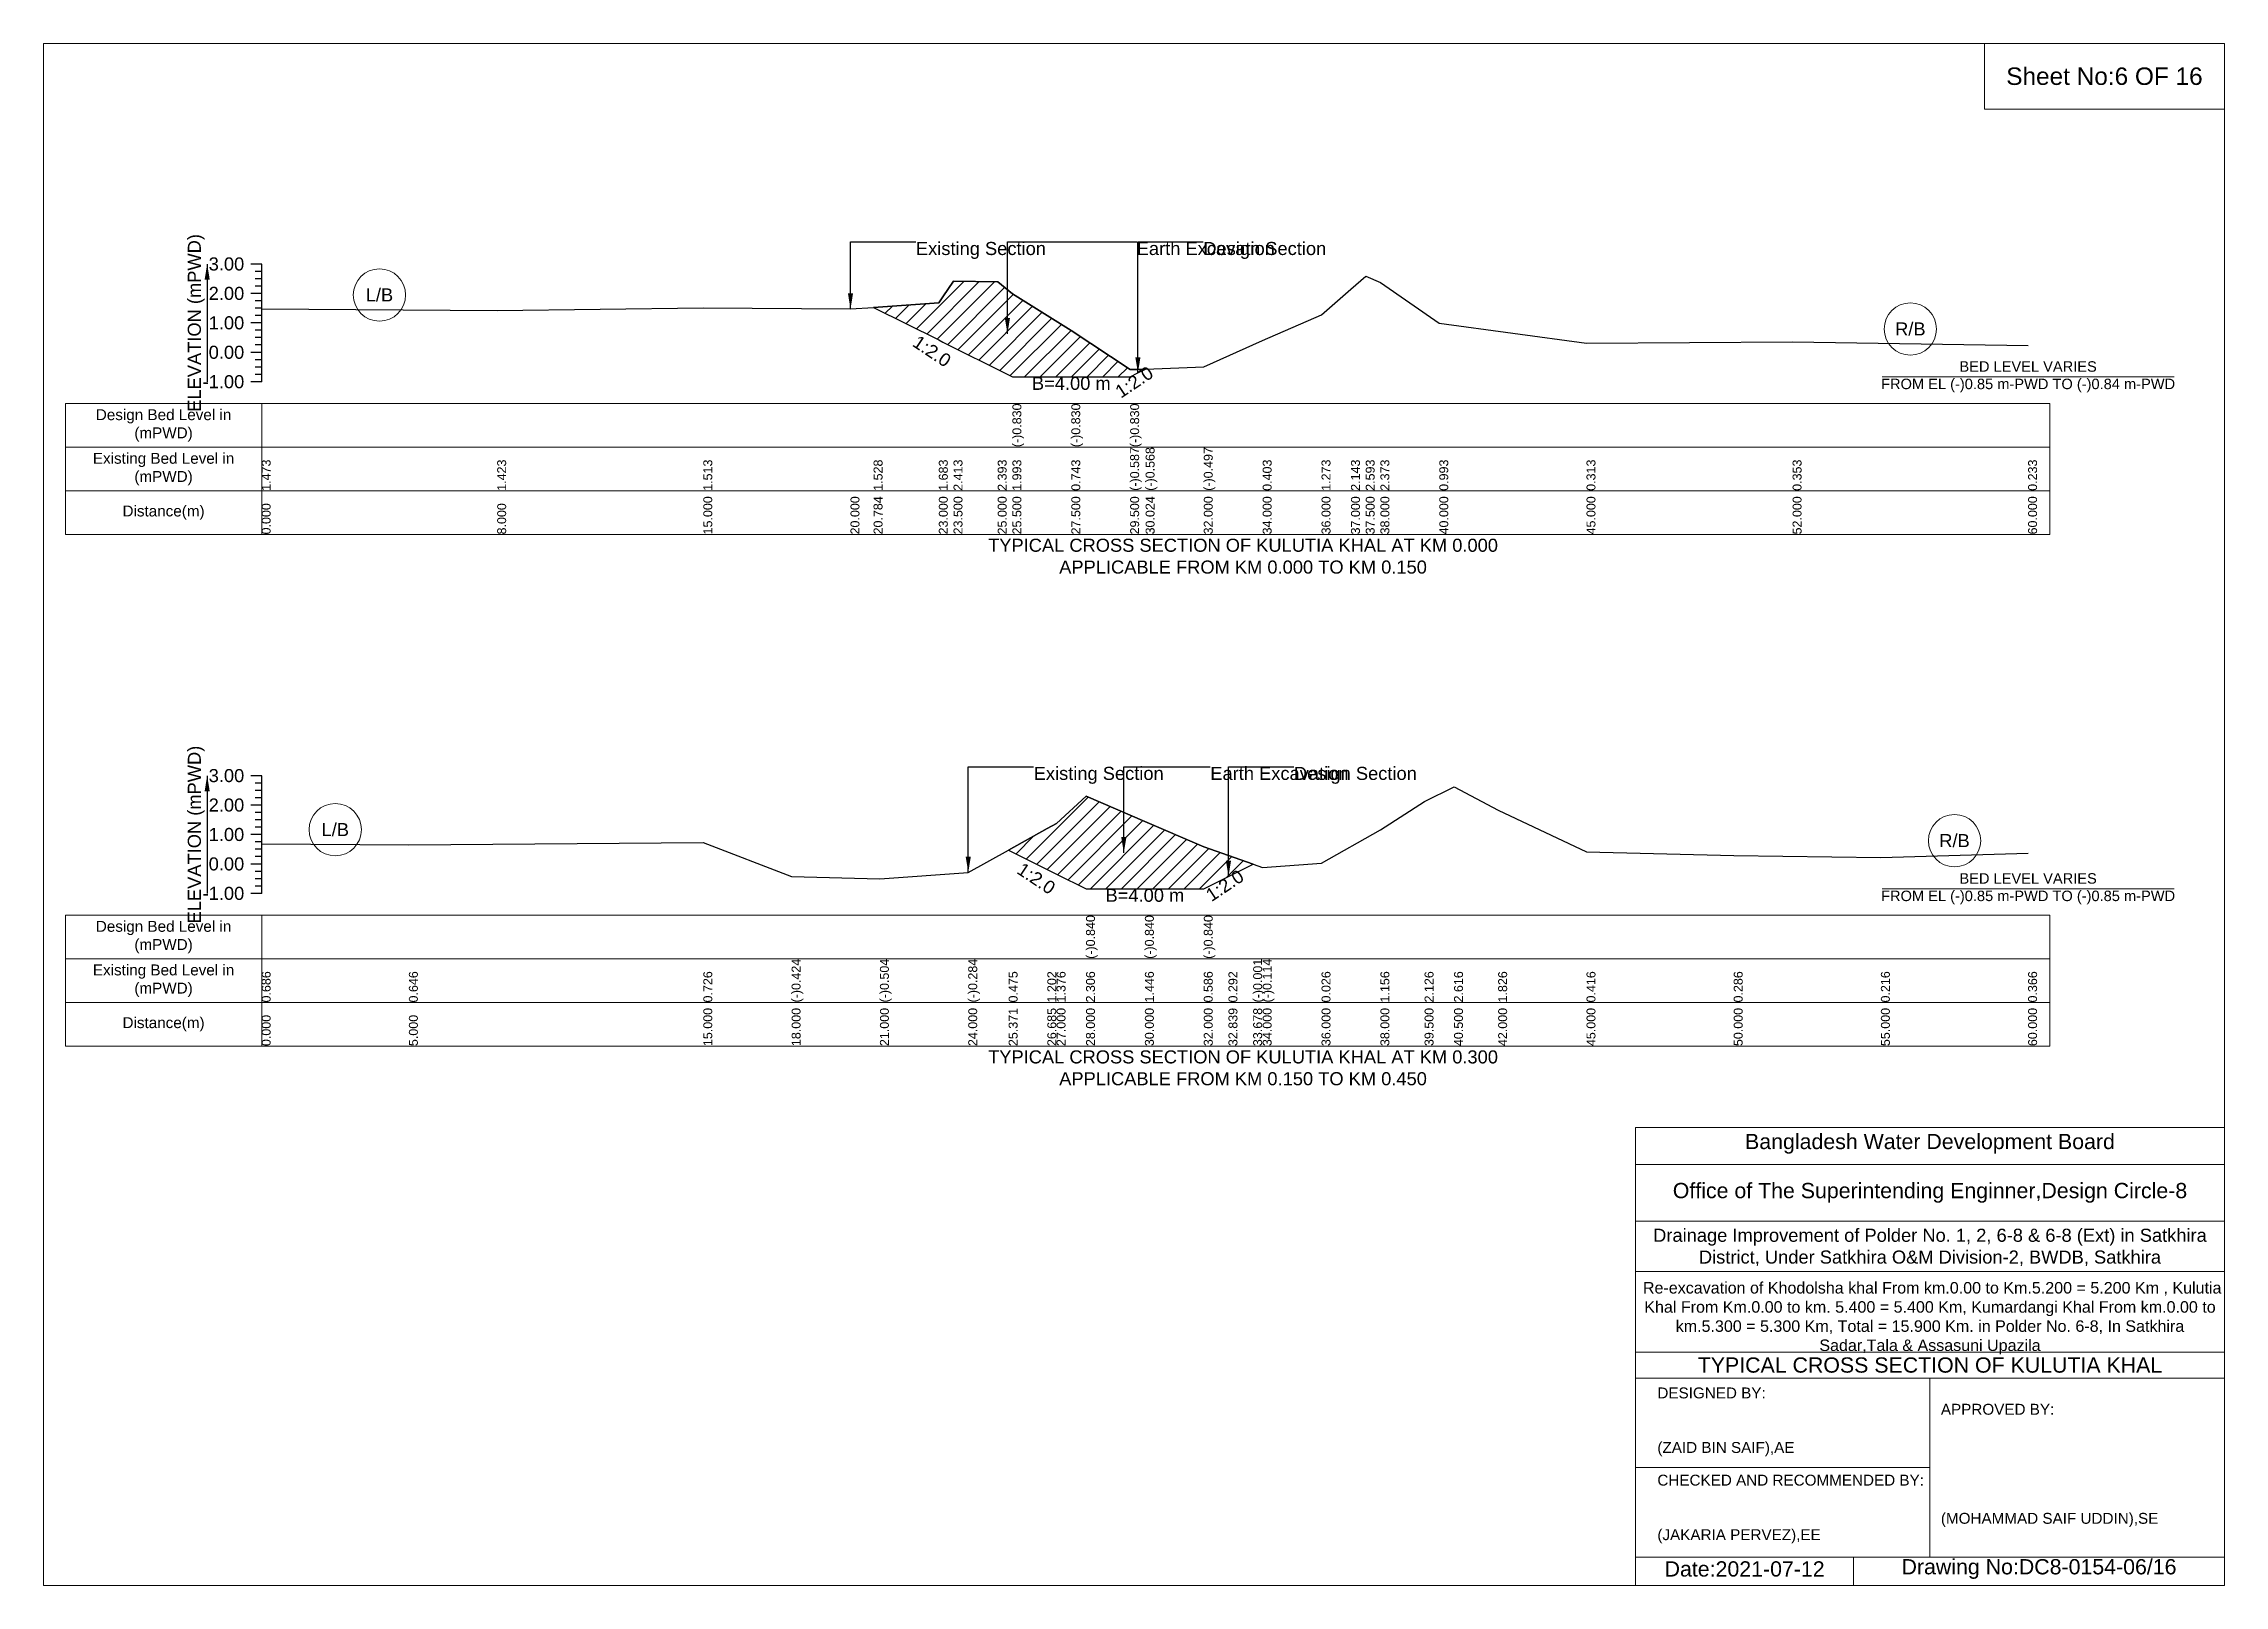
# Model space of a CAD drawing. Header units: inches. Extents: x 91000 to 568000, y -5656 to 0.
# Drawn here: x 300000 to 308000, y -5656 to 0 of the extents above; entities that cross this region are included whole.
import ezdxf

# ---------------------------------------------------------------- set-up
doc = ezdxf.new("R2010")
doc.units = ezdxf.units.IN
doc.header["$LTSCALE"] = 7
doc.header["$MEASUREMENT"] = 0
for name, color, linetype, lineweight in [('Cross section Data Border', 7, 'Continuous', 9), ('Cross Section Labels', 7, 'Continuous', 9), ('Existing_Bed_Level for Xsection', 7, 'Continuous', 25)]:
    doc.layers.add(name, color=color, linetype=linetype, lineweight=lineweight)
doc.styles.get("Standard").update_dxf_attribs({"font": 'arial.ttf'})
doc.dimstyles.get("Standard").update_dxf_attribs({"dimtxt": 0.18, "dimasz": 0.18, "dimexe": 0.18, "dimexo": 0.0625, "dimgap": 0.09, "dimtad": 0, "dimtih": 1, "dimtoh": 1, "dimdec": 4, "dimzin": 0, "dimdsep": 46, "dimtxsty": 'Standard', "dimcen": 0.09, "dimadec": 0, "dimazin": 0, "dimtfac": 1, "dimtdec": 4, "dimtofl": 0, "dimtmove": 0, "dimatfit": 3, "dimfxl": 1, "dimtolj": 1, "dimtzin": 0, "dimarcsym": 0})

msp = doc.modelspace()

# ---------------------------------------------------------------- texts
at = {"layer": 'Cross section Data Border', "char_height": 40, "width": 640, "attachment_point": 5}
for s, insert in [('Design Bed Level in (mPWD)', (300440, -1400.6)), ('Existing Bed Level in (mPWD)', (300440, -1560.6)), ('Distance(m)', (300440, -1720.6)), ('Design Bed Level in (mPWD)', (300440, -3277.6)), ('Existing Bed Level in (mPWD)', (300440, -3437.6)), ('Distance(m)', (300440, -3597.6))]:
    msp.add_mtext(s, dxfattribs=dict(at, insert=insert))
at = {"layer": 'Cross Section Labels'}
for s, insert, char_height, attachment_point in [('Sheet No:6 OF 16', (307560, -120), 64, 5), ('Existing Section', (303200, -727.6), 48, 1), ('Earth Excavation', (304010, -727.6), 48, 1), ('Design Section', (304254.3, -727.6), 48, 1), ('L/B', (301232, -922.2), 48, 5), ('R/B', (306848, -1047), 48, 5), ('BED LEVEL VARIES ^JFROM EL (-)0.85 m-PWD TO (-)0.84 m-PWD', (307280, -1222.2), 38.4, 5), ('B=4.00 m', (303770, -1222.2), 48, 2), ('TYPICAL CROSS SECTION OF KULUTIA KHAL AT KM 0.000^JAPPLICABLE FROM KM 0.000 TO KM 0.150', (304400, -1880.6), 48, 5), ('Existing Section', (303632, -2653.2), 48, 1), ('Earth Excavation', (304280, -2653.2), 48, 1), ('Design Section', (304586.6, -2653.2), 48, 1), ('L/B', (301070, -2883.6), 48, 5), ('R/B', (307010, -2924.1), 48, 5), ('B=4.00 m', (304040, -3100.3), 48, 2), ('BED LEVEL VARIES ^JFROM EL (-)0.85 m-PWD TO (-)0.85 m-PWD', (307280, -3100.3), 38.4, 5), ('TYPICAL CROSS SECTION OF KULUTIA KHAL AT KM 0.300^JAPPLICABLE FROM KM 0.150 TO KM 0.450', (304400, -3757.6), 48, 5), ('Bangladesh Water Development Board', (306920, -4036), 56, 5), ('Office of The Superintending Enginner,Design Circle-8', (306920, -4216), 56, 5)]:
    msp.add_mtext(s, dxfattribs=dict(at, insert=insert, char_height=char_height, attachment_point=attachment_point))
at = {"layer": 'Cross Section Labels', "char_height": 48, "attachment_point": 2}
for insert, rotation in [((303272.3, -1108.4), 326.30993), ((303987.3, -1221.6), 33.69007), ((303655, -3042.8), 326.30993), ((304319.6, -3068.5), 33.69007)]:
    msp.add_mtext('1:2.0', dxfattribs=dict(at, insert=insert, rotation=rotation))
at = {"layer": 'Cross Section Labels'}
for s, insert, char_height, width, attachment_point in [('Drainage Improvement of Polder No. 1, 2, 6-8 & 6-8 (Ext) in Satkhira District, Under Satkhira O&M Division-2, BWDB, Satkhira', (306920, -4416), 48, 2240, 5), (' Re-excavation of Khodolsha khal From km.0.00 to Km.5.200 = 5.200 Km , Kulutia Khal From Km.0.00 to km. 5.400 = 5.400 Km, Kumardangi Khal From km.0.00 to km.5.300 = 5.300 Km, Total = 15.900 Km. in Polder No. 6-8, In Satkhira Sadar,Tala & Assasuni Upazila', (306920, -4676), 42.1524, 2160, 5), ('TYPICAL CROSS SECTION OF KULUTIA KHAL', (306920, -4848), 56, 2240, 5), ('DESIGNED BY:^J^J^J(ZAID BIN SAIF),AE', (305920, -5056), 40, 1120, 4), ('APPROVED BY:^J^J^J^J^J^J(MOHAMMAD SAIF UDDIN),SE', (306960, -5216), 40, 1120, 4), ('CHECKED AND RECOMMENDED BY:^J^J^J(JAKARIA PERVEZ),EE', (305920, -5376), 40, 1120, 4), ('Date:2021-07-12', (306240, -5596), 56, 1120, 5), ('Drawing No:DC8-0154-06/16', (307320, -5596), 56, 1760, 5)]:
    msp.add_mtext(s, dxfattribs=dict(at, insert=insert, char_height=char_height, width=width, attachment_point=attachment_point))
at = {"layer": 'Existing_Bed_Level for Xsection', "rotation": 90}
for s, insert, char_height, attachment_point in [('ELEVATION (mPWD)', (300560, -1024.6), 48, 5), ('(-)0.830', (303554, -1480.6), 32.8, 1), ('(-)0.830', (303770, -1480.6), 32.8, 1), ('(-)0.830', (303986, -1480.6), 32.8, 1), ('(-)0.587', (303986, -1640.6), 32.8, 1), ('(-)0.568', (304042.6, -1640.6), 32.8, 1), ('(-)0.497', (304256, -1640.6), 32.8, 1), ('1.473', (300800, -1640.6), 32.8, 1), ('1.423', (301664, -1640.6), 32.8, 1), ('1.513', (302420, -1640.6), 32.8, 1), ('1.528', (303044.7, -1640.6), 32.8, 1), ('1.683', (303284, -1640.6), 32.8, 1), ('2.413', (303338, -1640.6), 32.8, 1), ('2.393', (303500, -1640.6), 32.8, 1), ('1.993', (303554, -1640.6), 32.8, 1), ('0.743', (303770, -1640.6), 32.8, 1), ('0.403', (304472, -1640.6), 32.8, 1), ('1.273', (304688, -1640.6), 32.8, 1), ('2.143', (304796, -1640.6), 32.8, 1), ('2.593', (304850, -1640.6), 32.8, 1), ('2.373', (304904, -1640.6), 32.8, 1), ('0.993', (305120, -1640.6), 32.8, 1), ('0.313', (305660, -1640.6), 32.8, 1), ('0.353', (306416, -1640.6), 32.8, 1), ('0.233', (307280, -1640.6), 32.8, 1), ('15.000', (302420, -1800.6), 32.8, 1), ('20.000', (302960, -1800.6), 32.8, 1), ('20.784', (303044.7, -1800.6), 32.8, 1), ('23.000', (303284, -1800.6), 32.8, 1), ('23.500', (303338, -1800.6), 32.8, 1), ('25.000', (303500, -1800.6), 32.8, 1), ('25.500', (303554, -1800.6), 32.8, 1), ('27.500', (303770, -1800.6), 32.8, 1), ('29.500', (303986, -1800.6), 32.8, 1), ('30.024', (304042.6, -1800.6), 32.8, 1), ('32.000', (304256, -1800.6), 32.8, 1), ('34.000', (304472, -1800.6), 32.8, 1), ('36.000', (304688, -1800.6), 32.8, 1), ('37.000', (304796, -1800.6), 32.8, 1), ('37.500', (304850, -1800.6), 32.8, 1), ('38.000', (304904, -1800.6), 32.8, 1), ('40.000', (305120, -1800.6), 32.8, 1), ('45.000', (305660, -1800.6), 32.8, 1), ('52.000', (306416, -1800.6), 32.8, 1), ('60.000', (307280, -1800.6), 32.8, 1), ('0.000', (300800, -1800.6), 32.8, 1), ('8.000', (301664, -1800.6), 32.8, 1), ('ELEVATION (mPWD)', (300560, -2901.6), 48, 5), ('(-)0.840', (303824, -3357.6), 32.8, 1), ('(-)0.840', (304040, -3357.6), 32.8, 1), ('(-)0.840', (304256, -3357.6), 32.8, 1), ('(-)0.424', (302744, -3517.6), 32.8, 1), ('(-)0.504', (303068, -3517.6), 32.8, 1), ('(-)0.284', (303392, -3517.6), 32.8, 1), ('(-)0.001', (304437.2, -3517.6), 32.8, 1), ('(-)0.114', (304472, -3517.6), 32.8, 1), ('0.686', (300800, -3517.6), 32.8, 1), ('0.646', (301340, -3517.6), 32.8, 1), ('0.726', (302420, -3517.6), 32.8, 1), ('0.475', (303540.1, -3517.6), 32.8, 1), ('1.202', (303682, -3517.6), 32.8, 1), ('1.376', (303716, -3517.6), 32.8, 1), ('2.306', (303824, -3517.6), 32.8, 1), ('1.446', (304040, -3517.6), 32.8, 1), ('0.586', (304256, -3517.6), 32.8, 1), ('0.292', (304346.6, -3517.6), 32.8, 1), ('0.026', (304688, -3517.6), 32.8, 1), ('1.156', (304904, -3517.6), 32.8, 1), ('2.126', (305066, -3517.6), 32.8, 1), ('2.616', (305174, -3517.6), 32.8, 1), ('1.826', (305336, -3517.6), 32.8, 1), ('0.416', (305660, -3517.6), 32.8, 1), ('0.286', (306200, -3517.6), 32.8, 1), ('0.216', (306740, -3517.6), 32.8, 1), ('0.366', (307280, -3517.6), 32.8, 1), ('0.000', (300800, -3677.6), 32.8, 1), ('5.000', (301340, -3677.6), 32.8, 1), ('15.000', (302420, -3677.6), 32.8, 1), ('18.000', (302744, -3677.6), 32.8, 1), ('21.000', (303068, -3677.6), 32.8, 1), ('24.000', (303392, -3677.6), 32.8, 1), ('25.371', (303540.1, -3677.6), 32.8, 1), ('26.685', (303682, -3677.6), 32.8, 1), ('27.000', (303716, -3677.6), 32.8, 1), ('28.000', (303824, -3677.6), 32.8, 1), ('30.000', (304040, -3677.6), 32.8, 1), ('32.000', (304256, -3677.6), 32.8, 1), ('32.839', (304346.6, -3677.6), 32.8, 1), ('33.678', (304437.2, -3677.6), 32.8, 1), ('34.000', (304472, -3677.6), 32.8, 1), ('36.000', (304688, -3677.6), 32.8, 1), ('38.000', (304904, -3677.6), 32.8, 1), ('39.500', (305066, -3677.6), 32.8, 1), ('40.500', (305174, -3677.6), 32.8, 1), ('42.000', (305336, -3677.6), 32.8, 1), ('45.000', (305660, -3677.6), 32.8, 1), ('50.000', (306200, -3677.6), 32.8, 1), ('55.000', (306740, -3677.6), 32.8, 1), ('60.000', (307280, -3677.6), 32.8, 1)]:
    msp.add_mtext(s, dxfattribs=dict(at, insert=insert, char_height=char_height, attachment_point=attachment_point))
at = {"layer": 'Existing_Bed_Level for Xsection', "char_height": 48, "attachment_point": 6}
for s, insert in [('3.00', (300736, -808.6)), ('2.00', (300736, -916.6)), ('1.00', (300736, -1024.6)), ('0.00', (300736, -1132.6)), ('-1.00', (300736, -1240.6)), ('3.00', (300736, -2685.6)), ('2.00', (300736, -2793.6)), ('1.00', (300736, -2901.6)), ('0.00', (300736, -3009.6)), ('-1.00', (300736, -3117.6))]:
    msp.add_mtext(s, dxfattribs=dict(at, insert=insert))

# ---------------------------------------------------------------- hatches: boundary and pattern name
at = {"layer": 'Existing_Bed_Level for Xsection'}
h = msp.add_hatch(dxfattribs=at)
h.set_pattern_fill('ANSI31', color=256, scale=324, style=0)
h.paths.add_polyline_path([(303044.7, -967.6), (303284, -1087.2), (303299.3, -1094.9), (303338, -1114.2), (303500, -1195.2), (303554, -1222.2), (303770, -1222.2), (303986, -1222.2), (304014.3, -1208.1), (304042.6, -1194), (304014.3, -1195), (303986, -1196), (303770, -1052.4), (303554, -917.4), (303500, -874.2), (303338, -872), (303299.3, -928.4), (303284, -950.8)])
h = msp.add_hatch(dxfattribs=at)
h.set_pattern_fill('ANSI31', color=256, scale=324, style=0)
h.paths.add_polyline_path([(303540.1, -2958.3), (303682, -3029.3), (303716, -3046.3), (303824, -3100.3), (304040, -3100.3), (304256, -3100.3), (304346.6, -3055), (304437.2, -3009.7), (304346.6, -2978), (304256, -2946.3), (304040, -2853.4), (303824, -2760.5), (303716, -2861), (303682, -2879.8)])

# ---------------------------------------------------------------- linework, layer by layer
at = {"layer": 'Cross section Data Border'}
for points in [[(300080, -1320.6), (307360, -1320.6), (307360, -1800.6), (300080, -1800.6)], [(300080, -3197.6), (307360, -3197.6), (307360, -3677.6), (300080, -3677.6)]]:
    msp.add_lwpolyline(points, close=True, dxfattribs=at)
for points in [[(300800, -1320.6), (300800, -1800.6)], [(300080, -1480.6), (307360, -1480.6)], [(300080, -1640.6), (307360, -1640.6)], [(300800, -3197.6), (300800, -3677.6)], [(300080, -3357.6), (307360, -3357.6)], [(300080, -3517.6), (307360, -3517.6)]]:
    msp.add_lwpolyline(points, dxfattribs=at)
at = {"layer": 'Cross Section Labels'}
for points in [[(300000, 0), (308000, 0), (308000, -5656), (300000, -5656)], [(307120, 0), (308000, 0), (308000, -240), (307120, -240)]]:
    msp.add_lwpolyline(points, close=True, dxfattribs=at)
for points in [[(306744.2, -1222.2), (307815.8, -1222.2)], [(306744.2, -3100.3), (307815.8, -3100.3)], [(305840, -5656), (305840, -3976), (308000, -3976)], [(305840, -4112), (308000, -4112)], [(305840, -4320), (308000, -4320)], [(305840, -4504), (308000, -4504)], [(305840, -4800), (308000, -4800)], [(305840, -4896), (308000, -4896)], [(306920, -4896), (306920, -5552)], [(305840, -5224), (306920, -5224)], [(305840, -5552), (308000, -5552)], [(306640, -5552), (306640, -5656)]]:
    msp.add_lwpolyline(points, dxfattribs=at)
for centre in [(301232, -922.2), (306848, -1047), (301070, -2883.6), (307010, -2924.1)]:
    msp.add_circle(centre, 96, dxfattribs=at)
at = {"layer": 'Existing_Bed_Level for Xsection'}
for points in [[(300800, -808.6), (300760, -808.6)], [(300800, -835.6), (300776, -835.6)], [(300800, -862.6), (300776, -862.6)], [(300800, -1240.6), (300800, -1132.6), (300800, -1024.6), (300800, -916.6), (300800, -808.6)], [(300800, -973.5), (301664, -978.9), (302420, -969.2), (302960, -973.5), (303044.7, -967.6), (303284, -950.8), (303299.3, -928.4), (303338, -872), (303500, -874.2), (303554, -917.4), (303554, -917.4), (303770, -1052.4), (303770, -1052.4), (303986, -1196), (303986, -1196), (304014.3, -1195), (304042.6, -1194), (304256, -1186.3), (304472, -1089.1), (304688, -995.1), (304796, -901.2), (304850, -852.6), (304904, -876.3), (305120, -1025.4), (305660, -1098.8), (306416, -1094.5), (307280, -1107.4)], [(300800, -916.6), (300760, -916.6)], [(300800, -889.6), (300776, -889.6)], [(300800, -943.6), (300776, -943.6)], [(300800, -1024.6), (300760, -1024.6)], [(300800, -970.6), (300776, -970.6)], [(300800, -997.6), (300776, -997.6)], [(300800, -1051.6), (300776, -1051.6)], [(300800, -1078.6), (300776, -1078.6)], [(300800, -1105.6), (300776, -1105.6)], [(300800, -1132.6), (300760, -1132.6)], [(300800, -1159.6), (300776, -1159.6)], [(300800, -1186.6), (300776, -1186.6)], [(300800, -1240.6), (300760, -1240.6)], [(300800, -1213.6), (300776, -1213.6)], [(300800, -2685.6), (300760, -2685.6)], [(300800, -2712.6), (300776, -2712.6)], [(300800, -3117.6), (300800, -3009.6), (300800, -2901.6), (300800, -2793.6), (300800, -2685.6)], [(300800, -2793.6), (300760, -2793.6)], [(300800, -2739.6), (300776, -2739.6)], [(300800, -2766.6), (300776, -2766.6)], [(300800, -2935.5), (301340, -2939.8), (302420, -2931.2), (302744, -3055.4), (303068, -3064), (303392, -3040.2), (303540.1, -2958.3), (303682, -2879.8), (303716, -2861), (303824, -2760.5), (303824, -2760.5), (304040, -2853.4), (304040, -2853.4), (304256, -2946.3), (304256, -2946.3), (304346.6, -2978), (304437.2, -3009.7), (304472, -3021.9), (304688, -3006.8), (304904, -2884.7), (305066, -2780), (305174, -2727), (305336, -2812.4), (305660, -2964.6), (306200, -2978.7), (306740, -2986.2), (307280, -2970)], [(300800, -2820.6), (300776, -2820.6)], [(300800, -2847.6), (300776, -2847.6)], [(300800, -2874.6), (300776, -2874.6)], [(300800, -2901.6), (300760, -2901.6)], [(300800, -2928.6), (300776, -2928.6)], [(300800, -2955.6), (300776, -2955.6)], [(300800, -3009.6), (300760, -3009.6)], [(300800, -2982.6), (300776, -2982.6)], [(300800, -3036.6), (300776, -3036.6)], [(300800, -3117.6), (300760, -3117.6)], [(300800, -3063.6), (300776, -3063.6)], [(300800, -3090.6), (300776, -3090.6)]]:
    msp.add_lwpolyline(points, dxfattribs=at)
for points in [[(303044.7, -967.6), (303044.7, -967.6), (303284, -1087.2), (303299.3, -1094.9), (303338, -1114.2), (303500, -1195.2), (303554, -1222.2), (303554, -1222.2), (303770, -1222.2), (303770, -1222.2), (303986, -1222.2), (303986, -1222.2), (304014.3, -1208.1), (304042.6, -1194), (304014.3, -1195), (303986, -1196), (303986, -1196), (303770, -1052.4), (303770, -1052.4), (303554, -917.4), (303554, -917.4), (303500, -874.2), (303338, -872), (303299.3, -928.4), (303284, -950.8), (303044.7, -967.6)], [(303540.1, -2958.3), (303682, -3029.3), (303716, -3046.3), (303824, -3100.3), (303824, -3100.3), (304040, -3100.3), (304040, -3100.3), (304256, -3100.3), (304256, -3100.3), (304346.6, -3055), (304437.2, -3009.7), (304437.2, -3009.7), (304437.2, -3009.7), (304346.6, -2978), (304256, -2946.3), (304256, -2946.3), (304040, -2853.4), (304040, -2853.4), (303824, -2760.5), (303824, -2760.5), (303716, -2861), (303682, -2879.8)]]:
    msp.add_lwpolyline(points, close=True, dxfattribs=at)

msp.set_redraw_order([(e.dxf.handle, doc.entitydb.next_handle()) for e in msp.query("TEXT MTEXT ATTDEF DIMENSION ARC_DIMENSION")])  # texts and dimensions are drawn at this point

# ---------------------------------------------------------------- leaders
at = {"layer": 'Cross Section Labels', "annotation_type": 0, "has_hookline": 1, "hookline_direction": 0}
for points, text_width in [([(302960, -973.5), (302960, -727.6), (303199.9, -727.6)], 467.2), ([(303535.7, -1064.2), (303535.7, -727.6), (304009.9, -727.6)], 497), ([(304014.3, -1208.1), (304014.3, -727.6), (304254.2, -727.6)], 441.2), ([(303392, -3040.2), (303392, -2653.2), (303631.9, -2653.2)], 467.2), ([(303962.7, -2968.3), (303962.7, -2653.2), (304279.9, -2653.2)], 497), ([(304346.6, -3055), (304346.6, -2653.2), (304586.5, -2653.2)], 441.2)]:
    msp.add_leader(points, dimstyle='Standard', override={"dimasz": 57.6}, dxfattribs=dict(at, text_width=text_width))
at = {"layer": 'Existing_Bed_Level for Xsection'}
for points in [[(300600, -808.6), (300600, -1240.6)], [(300600, -2685.6), (300600, -3117.6)]]:
    msp.add_leader(points, dimstyle='Standard', override={"dimasz": 57.6}, dxfattribs=at)

doc.saveas('drawing.dxf')
